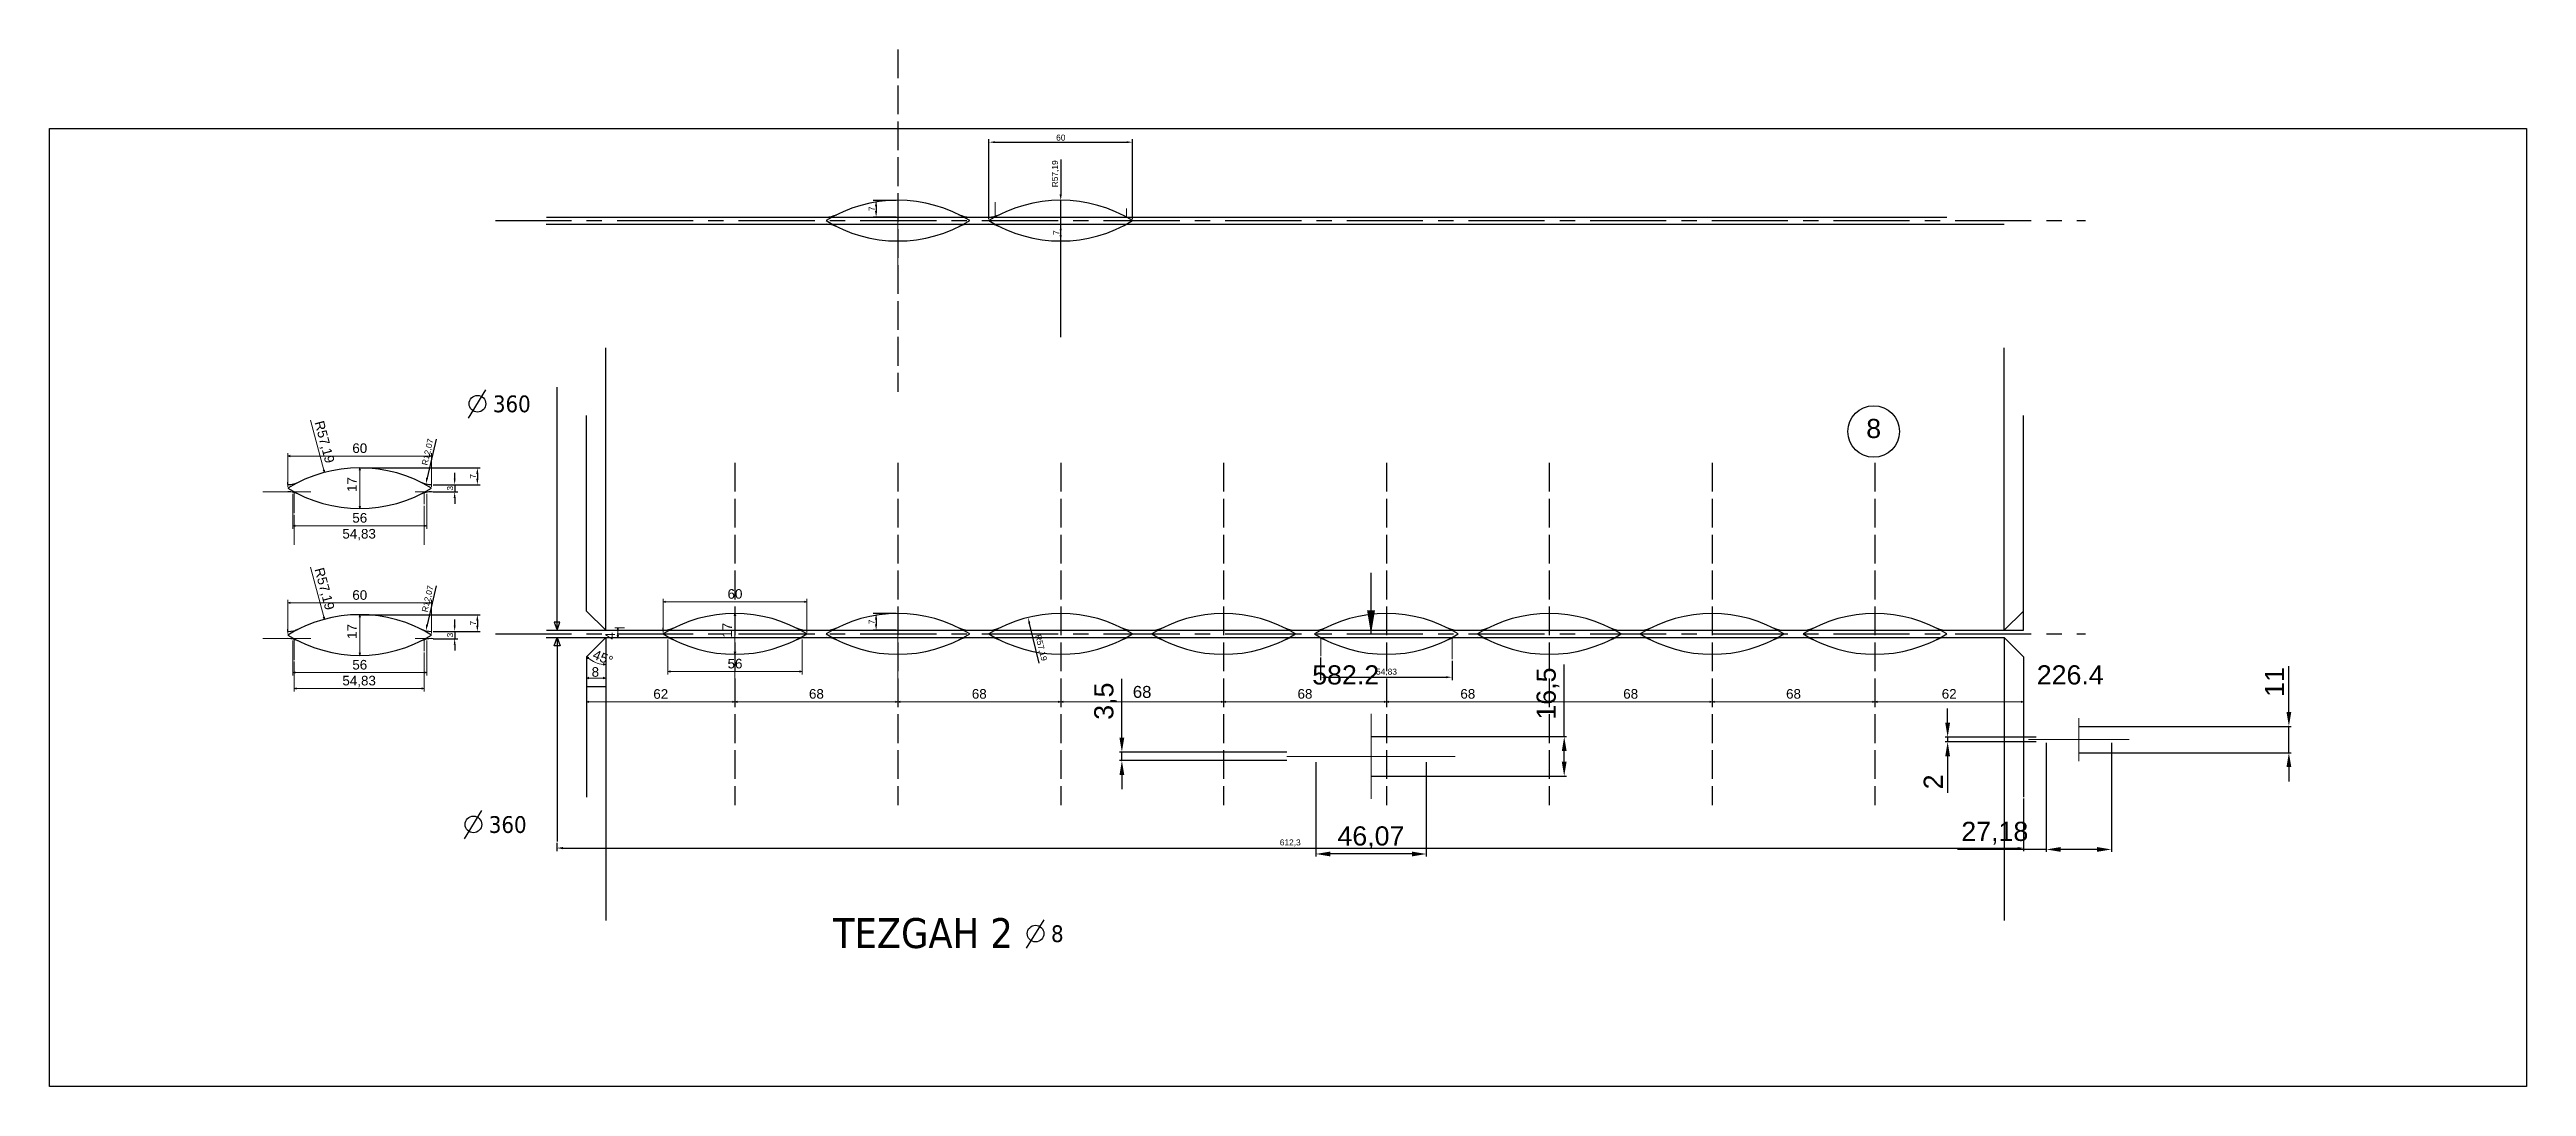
# Model space of a CAD drawing. Header units: millimetres. Extents: x 1526 to 31626, y -4643 to 9189.
# Drawn here: x 23068 to 24102, y -897 to -464 of the extents above; entities that cross this region are included whole.
import ezdxf

# ---------------------------------------------------------------- set-up
doc = ezdxf.new("R2010")
doc.units = ezdxf.units.MM
doc.linetypes.add('ACAD_ISO02W100', pattern=[15, 12, -3])
doc.linetypes.add('CENTER', pattern=[50.8, 31.75, -6.35, 6.35, -6.35])
doc.layers.add('图层2', color=1, linetype='Continuous', lineweight=13)
doc.layers.add('图层4', color=250, linetype='Continuous', lineweight=13)
doc.styles.get("Standard").update_dxf_attribs({"font": 'arial.ttf'})
doc.dimstyles.new('ISO-25', dxfattribs={"dimtxt": 2.5, "dimasz": 2.5, "dimexe": 1.25, "dimexo": 0.625, "dimtad": 1, "dimtxsty": 'Standard', "dimcen": 2.5, "dimadec": 0, "dimazin": 0, "dimtfac": 1, "dimtmove": 0, "dimatfit": 3, "dimfxl": 1, "dimarcsym": 0})
doc.dimstyles.new('ISO-25$0', dxfattribs={"dimscale": 2, "dimtxt": 4, "dimasz": 3, "dimexe": 0.5, "dimexo": 0, "dimgap": 1, "dimtad": 1, "dimtxsty": 'Standard', "dimcen": 3, "dimclrd": 150, "dimclre": 150, "dimadec": 0, "dimazin": 0, "dimtfac": 1, "dimtmove": 0, "dimatfit": 3, "dimfxl": 1, "dimlwd": -1, "dimarcsym": 0})

msp = doc.modelspace()

# ---------------------------------------------------------------- texts
at = {"lineweight": 13}
for s, p in [('582.2', (23594.86764, -729.01225)), ('226.4', (23897.41508, -729.01225))]:
    msp.add_text(s, height=8, dxfattribs=at).set_placement(p)
at = {"char_height": 7, "width": 33.292, "attachment_point": 1}
for s, insert in [('{\\fTahoma|b0|i0|c162|p32;360}', (23252.78367, -608.35521)), ('{\\fTahoma|b0|i0|c162|p32;360}', (23251.06927, -783.99865)), ('{\\fTahoma|b0|i0|c162|p32;8}', (23485.81797, -829.57938))]:
    msp.add_mtext(s, dxfattribs=dict(at, insert=insert))
at = {"lineweight": 15, "char_height": 4, "attachment_point": 5, "rotation": 284.91469539}
for insert in [(23182.15091, -627.84563), (23182.15091, -689.16504)]:
    msp.add_mtext('R57,19', dxfattribs=dict(at, insert=insert))
for s, insert, char_height, attachment_point in [('8', (23829.31265, -622.19828), 8, 5), ('60', (23197.17579, -630.38442), 4, 5), ('56', (23197.17579, -659.48915), 4, 5), ('60', (23197.17579, -691.70382), 4, 5), ('60', (23353.85359, -691.24134), 4, 5), ('56', (23197.17579, -720.80856), 4, 5), ('8', (23295.54476, -723.81759), 4, 5), ('56', (23353.85359, -720.34607), 4, 5), ('62', (23322.85359, -733.0265), 4, 5), ('68', (23387.85359, -732.97447), 4, 5), ('68', (23455.85359, -732.97447), 4, 5), ('68', (23523.85359, -732.16197), 5, 5), ('68', (23591.85359, -732.97447), 4, 5), ('68', (23659.85359, -732.97447), 4, 5), ('68', (23727.85359, -732.97447), 4, 5), ('68', (23795.85359, -732.97447), 4, 5), ('62', (23860.85359, -732.97447), 4, 5), ('{\\fTahoma|b0|i0|c162|p32;TEZGAH 2}', (23394.77301, -826.56981), 12.5, 1)]:
    msp.add_mtext(s, dxfattribs=dict(insert=insert, char_height=char_height, attachment_point=attachment_point))
at = {"char_height": 4, "attachment_point": 5}
for s, insert, rotation in [('17', (23193.92579, -645.55785), 90), ('17', (23193.92579, -706.87725), 90), ('4', (23301.69523, -708.76308), 90), ('17', (23350.60359, -706.41477), 90), ('45°', (23298.70653, -717.83151), 337.5)]:
    msp.add_mtext(s, dxfattribs=dict(at, insert=insert, rotation=rotation))
at = {"lineweight": 15, "char_height": 4, "attachment_point": 5}
for insert in [(23196.90612, -666.46318), (23196.90612, -727.78258)]:
    msp.add_mtext('54,83', dxfattribs=dict(at, insert=insert))

# ---------------------------------------------------------------- blocks, each defined once
blk = doc.blocks.new('*D827')
at = {"color": 150, "transparency": 16777216}
for p, q in [((23515.4, -751.3), (23515.4, -726.7)), ((23515.4, -760.8), (23515.4, -757.3)), ((23515.4, -766.8), (23515.4, -772.8))]:
    blk.add_line(p, q, dxfattribs=at)
at = {"color": 150, "lineweight": -2, "transparency": 16777216}
for p, q in [((23584.3, -757.3), (23514.4, -757.3)), ((23584.3, -760.8), (23514.4, -760.8))]:
    blk.add_line(p, q, dxfattribs=at)
at = {"color": 150, "transparency": 16777216}
for points in [[(23514.4, -751.3), (23516.4, -751.3), (23515.4, -757.3)], [(23514.4, -766.8), (23516.4, -766.8), (23515.4, -760.8)]]:
    blk.add_solid(points, dxfattribs=at)
at = {"layer": 'Defpoints', "color": 0, "transparency": 16777216}
for p in [(23515.4, -757.3), (23584.3, -757.3), (23584.3, -760.8)]:
    blk.add_point(p, dxfattribs=at)
at = {"color": 0, "lineweight": 13, "transparency": 16777216, "insert": (23508.6, -736), "char_height": 8, "attachment_point": 5, "rotation": 90}
blk.add_mtext('3,5', dxfattribs=at)
blk = doc.blocks.new('*D905')
at = {"color": 150, "lineweight": -2, "transparency": 16777216}
for p, q in [((23596.4, -761.4), (23596.4, -800.8)), ((23642.5, -761.4), (23642.5, -800.8))]:
    blk.add_line(p, q, dxfattribs=at)
at = {"color": 150, "transparency": 16777216}
blk.add_line((23636.5, -799.8), (23602.4, -799.8), dxfattribs=at)
for points in [[(23602.4, -798.8), (23602.4, -800.8), (23596.4, -799.8)], [(23636.5, -798.8), (23636.5, -800.8), (23642.5, -799.8)]]:
    blk.add_solid(points, dxfattribs=at)
at = {"layer": 'Defpoints', "color": 0, "transparency": 16777216}
for p in [(23596.4, -761.4), (23642.5, -761.4), (23596.4, -799.8)]:
    blk.add_point(p, dxfattribs=at)
at = {"color": 0, "lineweight": 13, "transparency": 16777216, "insert": (23619.4, -793), "char_height": 8, "attachment_point": 5}
blk.add_mtext('46,07', dxfattribs=at)
blk = doc.blocks.new('*D906')
at = {"color": 150, "transparency": 16777216}
for p, q in [((23700.1, -750.8), (23700.1, -720.7)), ((23700.1, -761.3), (23700.1, -756.8))]:
    blk.add_line(p, q, dxfattribs=at)
at = {"color": 150, "lineweight": -2, "transparency": 16777216}
for p, q in [((23619.4, -750.8), (23701.1, -750.8)), ((23619.4, -767.3), (23701.1, -767.3))]:
    blk.add_line(p, q, dxfattribs=at)
at = {"color": 150, "transparency": 16777216}
for points in [[(23699.1, -756.8), (23701.1, -756.8), (23700.1, -750.8)], [(23699.1, -761.3), (23701.1, -761.3), (23700.1, -767.3)]]:
    blk.add_solid(points, dxfattribs=at)
at = {"layer": 'Defpoints', "color": 0, "transparency": 16777216}
for p in [(23619.4, -750.8), (23700.1, -750.8), (23619.4, -767.3)]:
    blk.add_point(p, dxfattribs=at)
at = {"color": 0, "lineweight": 13, "transparency": 16777216, "insert": (23693.3, -732.8), "char_height": 8, "attachment_point": 5, "rotation": 90}
blk.add_mtext('16,5', dxfattribs=at)
blk = doc.blocks.new('*D909')
at = {"color": 150, "transparency": 16777216}
for p, q in [((24002.7, -740.5), (24002.7, -721.4)), ((24002.7, -757.5), (24002.7, -746.5)), ((24002.7, -763.5), (24002.7, -769.5))]:
    blk.add_line(p, q, dxfattribs=at)
at = {"color": 150, "lineweight": -2, "transparency": 16777216}
for p, q in [((23915, -746.5), (24003.7, -746.5)), ((23915, -757.5), (24003.7, -757.5))]:
    blk.add_line(p, q, dxfattribs=at)
at = {"color": 150, "transparency": 16777216}
for points in [[(24001.7, -740.5), (24003.7, -740.5), (24002.7, -746.5)], [(24001.7, -763.5), (24003.7, -763.5), (24002.7, -757.5)]]:
    blk.add_solid(points, dxfattribs=at)
at = {"layer": 'Defpoints', "color": 0, "transparency": 16777216}
for p in [(23915, -746.5), (24002.7, -746.5), (23915, -757.5)]:
    blk.add_point(p, dxfattribs=at)
at = {"color": 0, "lineweight": 13, "transparency": 16777216, "insert": (23996.7, -728), "char_height": 8, "attachment_point": 5, "rotation": 90}
blk.add_mtext('11', dxfattribs=at)
blk = doc.blocks.new('*D832')
at = {"color": 150, "transparency": 16777216}
for p, q in [((23860.2, -745), (23860.2, -739)), ((23860.2, -751), (23860.2, -753)), ((23860.2, -759), (23860.2, -774.3))]:
    blk.add_line(p, q, dxfattribs=at)
at = {"color": 150, "lineweight": -2, "transparency": 16777216}
for p, q in [((23897.2, -751), (23859.2, -751)), ((23897.2, -753), (23859.2, -753))]:
    blk.add_line(p, q, dxfattribs=at)
at = {"color": 150, "transparency": 16777216}
for points in [[(23859.2, -745), (23861.2, -745), (23860.2, -751)], [(23859.2, -759), (23861.2, -759), (23860.2, -753)]]:
    blk.add_solid(points, dxfattribs=at)
at = {"layer": 'Defpoints', "color": 0, "transparency": 16777216}
for p in [(23860.2, -753), (23897.2, -751), (23897.2, -753)]:
    blk.add_point(p, dxfattribs=at)
at = {"color": 0, "lineweight": 13, "transparency": 16777216, "insert": (23854.2, -769.7), "char_height": 8, "attachment_point": 5, "rotation": 90}
blk.add_mtext('2', dxfattribs=at)
blk = doc.blocks.new('*D910')
at = {"color": 150, "lineweight": -2, "transparency": 16777216}
for p, q in [((23901.4, -753.4), (23901.4, -798.9)), ((23928.6, -753.4), (23928.6, -798.9))]:
    blk.add_line(p, q, dxfattribs=at)
at = {"color": 150, "transparency": 16777216}
for p, q in [((23901.4, -797.9), (23864.3, -797.9)), ((23922.6, -797.9), (23907.4, -797.9))]:
    blk.add_line(p, q, dxfattribs=at)
for points in [[(23907.4, -796.9), (23907.4, -798.9), (23901.4, -797.9)], [(23922.6, -796.9), (23922.6, -798.9), (23928.6, -797.9)]]:
    blk.add_solid(points, dxfattribs=at)
at = {"layer": 'Defpoints', "color": 0, "transparency": 16777216}
for p in [(23901.4, -753.4), (23928.6, -753.4), (23901.4, -797.9)]:
    blk.add_point(p, dxfattribs=at)
at = {"color": 0, "lineweight": 13, "transparency": 16777216, "insert": (23879.9, -791.1), "char_height": 8, "attachment_point": 5}
blk.add_mtext('27,18', dxfattribs=at)
blk = doc.blocks.new('*D2175')
at = {"color": 0, "lineweight": -2, "transparency": 16777216}
for p, q in [((23891.9, -776.7), (23891.9, -798.6)), ((23279.5, -795.2), (23279.5, -798.6)), ((23282, -797.3), (23889.4, -797.3))]:
    blk.add_line(p, q, dxfattribs=at)
at = {"color": 0, "transparency": 16777216}
for points in [[(23282, -796.9), (23282, -797.8), (23279.5, -797.3)], [(23889.4, -796.9), (23889.4, -797.8), (23891.9, -797.3)]]:
    blk.add_solid(points, dxfattribs=at)
at = {"layer": 'Defpoints', "color": 0, "transparency": 16777216}
for p in [(23891.9, -776.1), (23279.5, -794.6), (23891.9, -797.3)]:
    blk.add_point(p, dxfattribs=at)
at = {"color": 0, "transparency": 16777216, "insert": (23585.7, -795.2), "char_height": 2.5, "attachment_point": 5}
blk.add_mtext('612,3', dxfattribs=at)
blk = doc.blocks.new('_Open30')
at = {"color": 0, "linetype": 'ByBlock', "lineweight": -2}
for p, q in [((-1, 0.3), (0, 0)), ((0, 0), (-1, -0.3)), ((0, 0), (-1, 0))]:
    blk.add_line(p, q, dxfattribs=at)
blk = doc.blocks.new('*D2106')
at = {"color": 0, "lineweight": -2, "transparency": 16777216}
blk.add_line((23229.1, -687.9), (23225.3, -704.1), dxfattribs=at)
at = {"color": 0, "transparency": 16777216}
blk.add_solid([(23224.9, -704), (23225.7, -704.2), (23224.8, -706.6)], dxfattribs=at)
at = {"layer": 'Defpoints', "color": 0, "transparency": 16777216}
for p in [(23227.5, -694.8), (23224.8, -706.6)]:
    blk.add_point(p, dxfattribs=at)
at = {"color": 0, "lineweight": 15, "transparency": 16777216, "insert": (23225.7, -693.3), "char_height": 2.5, "attachment_point": 5, "rotation": 77.0191}
blk.add_mtext('R12,07', dxfattribs=at)
blk = doc.blocks.new('*D2107')
at = {"color": 0, "lineweight": -2, "transparency": 16777216}
for p, q in [((23236.8, -704.4), (23236.8, -701.9)), ((23227.8, -706.9), (23238.1, -706.9)), ((23227.8, -709.9), (23238.1, -709.9)), ((23236.8, -706.9), (23236.8, -709.9)), ((23236.8, -712.4), (23236.8, -714.9))]:
    blk.add_line(p, q, dxfattribs=at)
at = {"color": 0, "transparency": 16777216}
for points in [[(23236.4, -704.4), (23237.2, -704.4), (23236.8, -706.9)], [(23236.4, -712.4), (23237.2, -712.4), (23236.8, -709.9)]]:
    blk.add_solid(points, dxfattribs=at)
at = {"layer": 'Defpoints', "color": 0, "transparency": 16777216}
for p in [(23227.2, -706.9), (23227.2, -709.9), (23236.8, -709.9)]:
    blk.add_point(p, dxfattribs=at)
at = {"color": 0, "lineweight": 15, "transparency": 16777216, "insert": (23234.9, -708.4), "char_height": 2.5, "attachment_point": 5, "rotation": 90}
blk.add_mtext('3', dxfattribs=at)
blk = doc.blocks.new('*D2108')
at = {"color": 0, "lineweight": -2, "transparency": 16777216}
for p, q in [((23197.8, -699.9), (23247.5, -699.9)), ((23246.3, -702.4), (23246.3, -704.4)), ((23228.4, -706.9), (23247.5, -706.9))]:
    blk.add_line(p, q, dxfattribs=at)
at = {"color": 0, "transparency": 16777216}
for points in [[(23245.8, -702.4), (23246.7, -702.4), (23246.3, -699.9)], [(23245.8, -704.4), (23246.7, -704.4), (23246.3, -706.9)]]:
    blk.add_solid(points, dxfattribs=at)
at = {"layer": 'Defpoints', "color": 0, "transparency": 16777216}
for p in [(23197.2, -699.9), (23227.8, -706.9), (23246.3, -706.9)]:
    blk.add_point(p, dxfattribs=at)
at = {"color": 0, "lineweight": 15, "transparency": 16777216, "insert": (23244.4, -703.4), "char_height": 2.5, "attachment_point": 5, "rotation": 90}
blk.add_mtext('7', dxfattribs=at)
blk = doc.blocks.new('*D2123')
at = {"color": 0, "lineweight": -2, "transparency": 16777216}
blk.add_line((23480.8, -720.1), (23476.8, -703.5), dxfattribs=at)
at = {"color": 0, "transparency": 16777216}
blk.add_solid([(23477.2, -703.4), (23476.4, -703.6), (23476.2, -701.1)], dxfattribs=at)
at = {"layer": 'Defpoints', "color": 0, "transparency": 16777216}
for p in [(23476.2, -701.1), (23489.9, -756.6)]:
    blk.add_point(p, dxfattribs=at)
at = {"color": 0, "lineweight": 15, "transparency": 16777216, "insert": (23481.5, -713.7), "char_height": 2.5, "attachment_point": 5, "rotation": 283.8434}
blk.add_mtext('R57,19', dxfattribs=at)
blk = doc.blocks.new('*D2125')
at = {"color": 0, "lineweight": -2, "transparency": 16777216}
for p, q in [((23421.2, -699.4), (23411.5, -699.4)), ((23412.8, -701.9), (23412.8, -703.9)), ((23421.2, -706.4), (23411.5, -706.4))]:
    blk.add_line(p, q, dxfattribs=at)
at = {"color": 0, "transparency": 16777216}
for points in [[(23412.3, -701.9), (23413.2, -701.9), (23412.8, -699.4)], [(23412.3, -703.9), (23413.2, -703.9), (23412.8, -706.4)]]:
    blk.add_solid(points, dxfattribs=at)
at = {"layer": 'Defpoints', "color": 0, "transparency": 16777216}
for p in [(23421.9, -699.4), (23412.8, -706.4), (23421.9, -706.4)]:
    blk.add_point(p, dxfattribs=at)
at = {"color": 0, "lineweight": 15, "transparency": 16777216, "insert": (23410.9, -702.9), "char_height": 2.5, "attachment_point": 5, "rotation": 90}
blk.add_mtext('7', dxfattribs=at)
blk = doc.blocks.new('*D2126')
at = {"color": 0, "lineweight": -2, "transparency": 16777216}
for p, q in [((23598.4, -717.8), (23598.4, -727.2)), ((23653.3, -719.1), (23653.3, -727.2)), ((23600.9, -726), (23650.8, -726))]:
    blk.add_line(p, q, dxfattribs=at)
at = {"color": 0, "transparency": 16777216}
for points in [[(23600.9, -725.6), (23600.9, -726.4), (23598.4, -726)], [(23650.8, -725.6), (23650.8, -726.4), (23653.3, -726)]]:
    blk.add_solid(points, dxfattribs=at)
at = {"layer": 'Defpoints', "color": 0, "transparency": 16777216}
for p in [(23598.4, -717.2), (23653.3, -718.5), (23653.3, -726)]:
    blk.add_point(p, dxfattribs=at)
at = {"color": 0, "lineweight": 15, "transparency": 16777216, "insert": (23625.9, -723.9), "char_height": 2.5, "attachment_point": 5}
blk.add_mtext('54,83', dxfattribs=at)
blk = doc.blocks.new('*D2128')
at = {"color": 0, "lineweight": -2, "transparency": 16777216}
for p, q in [((23421.2, -526.9), (23411.5, -526.9)), ((23421.2, -533.9), (23411.5, -533.9)), ((23412.8, -529.4), (23412.8, -531.4))]:
    blk.add_line(p, q, dxfattribs=at)
at = {"color": 0, "transparency": 16777216}
for points in [[(23412.3, -529.4), (23413.2, -529.4), (23412.8, -526.9)], [(23412.3, -531.4), (23413.2, -531.4), (23412.8, -533.9)]]:
    blk.add_solid(points, dxfattribs=at)
at = {"layer": 'Defpoints', "color": 0, "transparency": 16777216}
for p in [(23421.9, -526.9), (23412.8, -533.9), (23421.9, -533.9)]:
    blk.add_point(p, dxfattribs=at)
at = {"color": 0, "lineweight": 15, "transparency": 16777216, "insert": (23410.9, -530.4), "char_height": 2.5, "attachment_point": 5, "rotation": 90}
blk.add_mtext('7', dxfattribs=at)
blk = doc.blocks.new('*D2129')
at = {"color": 0, "lineweight": -2, "transparency": 16777216}
for p, q in [((23489.9, -509.8), (23489.9, -524.4)), ((23489.9, -584), (23489.9, -526.9))]:
    blk.add_line(p, q, dxfattribs=at)
at = {"color": 0, "transparency": 16777216}
blk.add_solid([(23489.4, -524.4), (23490.3, -524.4), (23489.9, -526.9)], dxfattribs=at)
at = {"layer": 'Defpoints', "color": 0, "transparency": 16777216}
for p in [(23489.9, -526.9), (23489.9, -584)]:
    blk.add_point(p, dxfattribs=at)
at = {"color": 0, "lineweight": 15, "transparency": 16777216, "insert": (23487.7, -515.8), "char_height": 2.5, "attachment_point": 5, "rotation": 90}
blk.add_mtext('R57,19', dxfattribs=at)
blk = doc.blocks.new('*D1992')
at = {"color": 0, "lineweight": -2, "transparency": 16777216}
for p, q in [((23489.2, -536.9), (23488.6, -536.9)), ((23489.2, -543.9), (23488.6, -543.9)), ((23489.9, -541.4), (23489.9, -539.4))]:
    blk.add_line(p, q, dxfattribs=at)
at = {"color": 0, "transparency": 16777216}
for points in [[(23489.4, -539.4), (23490.3, -539.4), (23489.9, -536.9)], [(23489.4, -541.4), (23490.3, -541.4), (23489.9, -543.9)]]:
    blk.add_solid(points, dxfattribs=at)
at = {"layer": 'Defpoints', "color": 0, "transparency": 16777216}
for p in [(23489.9, -536.9), (23489.9, -536.9), (23489.9, -543.9)]:
    blk.add_point(p, dxfattribs=at)
at = {"color": 0, "lineweight": 15, "transparency": 16777216, "insert": (23488, -540.4), "char_height": 2.5, "attachment_point": 5, "rotation": 90}
blk.add_mtext('7', dxfattribs=at)
blk = doc.blocks.new('*D2130')
at = {"color": 0, "lineweight": -2, "transparency": 16777216}
for p, q in [((23459.9, -534.7), (23459.9, -501.4)), ((23462.4, -502.6), (23517.4, -502.6)), ((23519.9, -534.7), (23519.9, -501.4))]:
    blk.add_line(p, q, dxfattribs=at)
at = {"color": 0, "transparency": 16777216}
for points in [[(23462.4, -502.2), (23462.4, -503), (23459.9, -502.6)], [(23517.4, -502.2), (23517.4, -503), (23519.9, -502.6)]]:
    blk.add_solid(points, dxfattribs=at)
at = {"layer": 'Defpoints', "color": 0, "transparency": 16777216}
for p in [(23519.9, -502.6), (23459.9, -535.4), (23519.9, -535.4)]:
    blk.add_point(p, dxfattribs=at)
at = {"color": 0, "lineweight": 15, "transparency": 16777216, "insert": (23489.9, -500.7), "char_height": 2.5, "attachment_point": 5}
blk.add_mtext('60', dxfattribs=at)
blk = doc.blocks.new('*D2136')
at = {"color": 0, "lineweight": -2, "transparency": 16777216}
for p, q in [((23197.8, -638.6), (23247.5, -638.6)), ((23246.3, -641.1), (23246.3, -643.1)), ((23228.4, -645.6), (23247.5, -645.6))]:
    blk.add_line(p, q, dxfattribs=at)
at = {"color": 0, "transparency": 16777216}
for points in [[(23245.8, -641.1), (23246.7, -641.1), (23246.3, -638.6)], [(23245.8, -643.1), (23246.7, -643.1), (23246.3, -645.6)]]:
    blk.add_solid(points, dxfattribs=at)
at = {"layer": 'Defpoints', "color": 0, "transparency": 16777216}
for p in [(23197.2, -638.6), (23227.8, -645.6), (23246.3, -645.6)]:
    blk.add_point(p, dxfattribs=at)
at = {"color": 0, "lineweight": 15, "transparency": 16777216, "insert": (23244.4, -642.1), "char_height": 2.5, "attachment_point": 5, "rotation": 90}
blk.add_mtext('7', dxfattribs=at)
blk = doc.blocks.new('*D2137')
at = {"color": 0, "lineweight": -2, "transparency": 16777216}
for p, q in [((23236.8, -643.1), (23236.8, -640.6)), ((23227.8, -645.6), (23238.1, -645.6)), ((23227.8, -648.6), (23238.1, -648.6)), ((23236.8, -645.6), (23236.8, -648.6)), ((23236.8, -651.1), (23236.8, -653.6))]:
    blk.add_line(p, q, dxfattribs=at)
at = {"color": 0, "transparency": 16777216}
for points in [[(23236.4, -643.1), (23237.2, -643.1), (23236.8, -645.6)], [(23236.4, -651.1), (23237.2, -651.1), (23236.8, -648.6)]]:
    blk.add_solid(points, dxfattribs=at)
at = {"layer": 'Defpoints', "color": 0, "transparency": 16777216}
for p in [(23227.2, -645.6), (23227.2, -648.6), (23236.8, -648.6)]:
    blk.add_point(p, dxfattribs=at)
at = {"color": 0, "lineweight": 15, "transparency": 16777216, "insert": (23234.9, -647.1), "char_height": 2.5, "attachment_point": 5, "rotation": 90}
blk.add_mtext('3', dxfattribs=at)
blk = doc.blocks.new('*D2138')
at = {"color": 0, "lineweight": -2, "transparency": 16777216}
blk.add_line((23229.1, -626.6), (23225.3, -642.8), dxfattribs=at)
at = {"color": 0, "transparency": 16777216}
blk.add_solid([(23224.9, -642.7), (23225.7, -642.9), (23224.8, -645.3)], dxfattribs=at)
at = {"layer": 'Defpoints', "color": 0, "transparency": 16777216}
for p in [(23227.5, -633.5), (23224.8, -645.3)]:
    blk.add_point(p, dxfattribs=at)
at = {"color": 0, "lineweight": 15, "transparency": 16777216, "insert": (23225.7, -632), "char_height": 2.5, "attachment_point": 5, "rotation": 77.0191}
blk.add_mtext('R12,07', dxfattribs=at)

# ---------------------------------------------------------------- dimensions: what is measured, and where the dimension line sits
at = {"color": 3, "lineweight": 15}
for base, p1, p2, picture, middle in [((23519.85359, -502.62509), (23459.85359, -535.35048), (23519.85359, -535.35048), '*D2130', (23489.85359, -500.72366)), ((23653.27031, -725.98383), (23598.43688, -717.17232), (23653.27031, -718.45215), '*D2126', (23625.85359, -723.85644))]:
    dim = msp.add_linear_dim(base=base, p1=p1, p2=p2, dimstyle='ISO-25', dxfattribs=at)
    dim.commit()
    dim.dimension.update_dxf_attribs({"geometry": picture, "text_midpoint": middle})
dim = msp.add_radius_dim(center=(23489.85359, -584.04166), mpoint=(23489.85359, -526.85048), dimstyle='ISO-25', dxfattribs=at)
dim.commit()
dim.dimension.update_dxf_attribs({"geometry": '*D2129', "text_midpoint": (23487.72621, -515.80853)})
for base, p1, p2, picture, middle in [((23412.76257, -533.85048), (23421.85359, -526.85048), (23421.85359, -533.85048), '*D2128', (23410.88757, -530.35048)), ((23489.85359, -536.85048), (23489.85359, -543.85048), (23489.85359, -536.85048), '*D1992', (23487.97859, -540.35048)), ((23246.26323, -645.55785), (23197.17579, -638.55785), (23227.80079, -645.55785), '*D2136', (23244.38823, -642.05785)), ((23236.82528, -648.55785), (23227.17579, -645.55785), (23227.17579, -648.55785), '*D2137', (23234.92299, -647.05785)), ((23246.26323, -706.87725), (23197.17579, -699.87725), (23227.80079, -706.87725), '*D2108', (23244.38823, -703.37725)), ((23236.82528, -709.87725), (23227.17579, -706.87725), (23227.17579, -709.87725), '*D2107', (23234.92299, -708.37725)), ((23412.76257, -706.41477), (23421.85359, -699.41477), (23421.85359, -706.41477), '*D2125', (23410.88757, -702.91477))]:
    dim = msp.add_linear_dim(base=base, p1=p1, p2=p2, angle=90, dimstyle='ISO-25', dxfattribs=at)
    dim.commit()
    dim.dimension.update_dxf_attribs({"geometry": picture, "text_midpoint": middle})
for center, mpoint, picture, middle in [((23227.49336, -633.49074), (23224.78184, -645.25355), '*D2138', (23227.73005, -632.46395)), ((23227.49336, -694.81015), (23224.78184, -706.57295), '*D2106', (23227.73005, -693.78336)), ((23489.85359, -756.60595), (23476.16951, -701.07599), '*D2123', (23479.39965, -714.18386))]:
    dim = msp.add_radius_dim(center=center, mpoint=mpoint, dimstyle='ISO-25', dxfattribs=at)
    dim.commit()
    dim.dimension.update_dxf_attribs({"geometry": picture, "text_midpoint": middle, "dimtype": 164})
at = {"lineweight": 13}
for base, p1, p2, picture, middle in [((23700.10239, -750.81283), (23619.43375, -767.31283), (23619.43375, -750.81283), '*D906', (23693.29475, -732.76917)), ((24002.7173, -746.54876), (23915.02973, -757.54876), (23915.02973, -746.54876), '*D909', (23996.70093, -727.96759)), ((23515.40121, -757.31283), (23584.27051, -760.81283), (23584.27051, -757.31283), '*D827', (23508.59357, -736.00314)), ((23860.24169, -753.04876), (23897.17468, -751.04876), (23897.17468, -753.04876), '*D832', (23854.22532, -769.69815))]:
    dim = msp.add_linear_dim(base=base, p1=p1, p2=p2, angle=90, dimstyle='ISO-25$0', dxfattribs=at)
    dim.commit()
    dim.dimension.update_dxf_attribs({"geometry": picture, "text_midpoint": middle})
for base, p1, p2, picture, middle in [((23901.43856, -797.89364), (23928.6209, -753.39106), (23901.43856, -753.39106), '*D910', (23879.86421, -791.086)), ((23596.39649, -799.78289), (23642.47101, -761.36065), (23596.39649, -761.36065), '*D905', (23619.43375, -792.97525))]:
    dim = msp.add_linear_dim(base=base, p1=p1, p2=p2, dimstyle='ISO-25$0', dxfattribs=at)
    dim.commit()
    dim.dimension.update_dxf_attribs({"geometry": picture, "text_midpoint": middle})
dim = msp.add_linear_dim(base=(23891.85359, -797.34373), p1=(23279.54949, -794.55313), p2=(23891.85359, -776.10197), dimstyle='ISO-25')
dim.commit()
dim.dimension.update_dxf_attribs({"geometry": '*D2175', "text_midpoint": (23585.70154, -795.21635)})

# ---------------------------------------------------------------- linework, layer by layer
at = {"linetype": 'ACAD_ISO02W100'}
for p, q in [((23421.85359, -463.91663), (23421.85359, -606.78434)), ((23353.85359, -636.48092), (23353.85359, -779.34863)), ((23421.85359, -636.48092), (23421.85359, -779.34863)), ((23489.85359, -636.48092), (23489.85359, -779.34863)), ((23557.85359, -636.48092), (23557.85359, -779.34863)), ((23625.85359, -636.48092), (23625.85359, -779.34863)), ((23693.85359, -636.48092), (23693.85359, -779.34863)), ((23761.85359, -636.48092), (23761.85359, -779.34863)), ((23829.85359, -636.48092), (23829.85359, -779.34863))]:
    msp.add_line(p, q, dxfattribs=at)
at = {"color": 1, "linetype": 'CENTER'}
for p, q in [((23253.78377, -535.35048), (23917.70658, -535.35048)), ((23253.78377, -707.91477), (23917.70658, -707.91477))]:
    msp.add_line(p, q, dxfattribs=at)
for p, q in [((23275.01728, -536.85048), (23883.85359, -536.85048)), ((23275.18515, -533.85048), (23859.84884, -533.85048)), ((23299.85359, -706.41477), (23299.85359, -588.43338)), ((23883.85359, -706.41477), (23883.85359, -588.43338)), ((23883.85359, -706.41477), (23883.85359, -588.43338)), ((23242.59387, -617.83213), (23249.87567, -606.06493)), ((23279.5495, -706.41477), (23279.5495, -604.93705)), ((23291.85359, -698.41477), (23291.85359, -616.71266)), ((23891.85359, -698.41477), (23891.85359, -616.71266)), ((23167.17579, -645.55785), (23167.17579, -644.56984)), ((23299.85359, -706.41477), (23299.85359, -686.41477)), ((23883.85359, -706.41477), (23883.85359, -686.41477)), ((23883.85359, -706.41477), (23883.85359, -686.41477)), ((23278.38355, -702.95978), (23279.5495, -706.41477)), ((23280.64262, -702.95978), (23278.38355, -702.95978)), ((23279.5495, -706.41477), (23280.64262, -702.95978)), ((23299.85359, -706.41477), (23291.85359, -698.41477)), ((23883.85359, -706.41477), (23891.85359, -698.41477)), ((23167.17579, -706.87725), (23167.17579, -705.88924)), ((23275.01728, -709.41477), (23883.85359, -709.41477)), ((23275.18515, -706.41477), (23859.84884, -706.41477)), ((23278.38355, -712.86976), (23279.5495, -709.41477)), ((23280.83377, -712.86976), (23278.38355, -712.86976)), ((23279.5495, -709.41477), (23279.54949, -794.55313)), ((23279.5495, -709.41477), (23280.83377, -712.86976)), ((23299.85359, -709.41477), (23291.85359, -717.41477)), ((23299.85359, -706.41477), (23299.85359, -704.41477)), ((23299.85359, -709.41477), (23299.85359, -827.63624)), ((23299.85359, -711.41477), (23299.85359, -729.41477)), ((23323.85359, -706.41477), (23323.85359, -705.42676)), ((23883.85359, -706.41477), (23883.85359, -704.41477)), ((23883.85359, -706.41477), (23883.85359, -704.41477)), ((23883.85359, -709.41477), (23883.85359, -827.63624)), ((23883.85359, -709.41477), (23883.85359, -827.63624)), ((23883.85359, -709.41477), (23891.85359, -717.41477)), ((23883.85359, -711.41477), (23883.85359, -729.41477)), ((23883.85359, -711.41477), (23883.85359, -729.41477)), ((23291.85359, -717.41477), (23291.85359, -776.10197)), ((23891.85359, -717.41477), (23891.85359, -776.10197)), ((23299.85359, -730.03977), (23291.85359, -730.03977)), ((23291.85359, -730.03977), (23291.85359, -746.25588)), ((23891.85359, -730.03977), (23891.85359, -746.25588)), ((23240.87947, -793.47557), (23248.16127, -781.70837)), ((23475.62817, -839.0563), (23482.90998, -827.2891))]:
    msp.add_line(p, q)
at = {"color": 251, "lineweight": 5}
for p, q in [((23421.85359, -535.97548), (23421.85359, -564.91018)), ((23167.17579, -646.43285), (23167.17579, -632.38442)), ((23196.55079, -638.55785), (23195.92579, -638.55785)), ((23227.17579, -646.43285), (23227.17579, -632.38442)), ((23169.17579, -649.40324), (23169.17579, -663.98915)), ((23225.17579, -649.40324), (23225.17579, -663.98915)), ((23169.75907, -658.13081), (23169.75907, -670.67151)), ((23196.55079, -655.55785), (23195.92579, -655.55785)), ((23224.05318, -654.40542), (23224.05318, -670.67151)), ((23167.17579, -707.75225), (23167.17579, -693.70382)), ((23196.55079, -699.87725), (23195.92579, -699.87725)), ((23227.17579, -707.75225), (23227.17579, -693.70382)), ((23323.85359, -707.28977), (23323.85359, -693.24134)), ((23353.22859, -699.41477), (23352.60359, -699.41477)), ((23383.85359, -707.28977), (23383.85359, -693.24134)), ((23169.17579, -710.72264), (23169.17579, -725.30856)), ((23225.17579, -710.72264), (23225.17579, -725.30856)), ((23307.72924, -705.41477), (23303.69523, -705.41477)), ((23307.72924, -709.41477), (23303.69523, -709.41477)), ((23325.85359, -710.26016), (23325.85359, -724.84607)), ((23381.85359, -710.26016), (23381.85359, -724.84607)), ((23421.85359, -708.53977), (23421.85359, -737.47447)), ((23169.75907, -719.45022), (23169.75907, -731.99091)), ((23196.55079, -716.87725), (23195.92579, -716.87725)), ((23224.05318, -715.72482), (23224.05318, -731.99091)), ((23291.85359, -718.03977), (23291.85359, -727.57559)), ((23291.85359, -718.66477), (23291.85359, -737.5265)), ((23353.22859, -716.41477), (23352.60359, -716.41477)), ((23353.85359, -717.03977), (23353.85359, -737.47447)), ((23353.85359, -718.66477), (23353.85359, -737.5265)), ((23299.85359, -728.78977), (23299.85359, -725.07559)), ((23421.85359, -735.59947), (23421.85359, -734.97447)), ((23489.85359, -735.59947), (23489.85359, -734.97447)), ((23489.85359, -735.59947), (23489.85359, -734.97447)), ((23557.85359, -735.59947), (23557.85359, -734.97447)), ((23557.85359, -736.22447), (23557.85359, -737.47447)), ((23625.85359, -735.59947), (23625.85359, -734.97447)), ((23625.85359, -736.22447), (23625.85359, -737.47447)), ((23693.85359, -735.59947), (23693.85359, -734.97447)), ((23693.85359, -735.59947), (23693.85359, -734.97447)), ((23761.85359, -735.59947), (23761.85359, -734.97447)), ((23761.85359, -735.59947), (23761.85359, -734.97447)), ((23829.85359, -735.59947), (23829.85359, -734.97447)), ((23829.85359, -735.59947), (23829.85359, -734.97447)), ((23891.85359, -735.59947), (23891.85359, -734.97447))]:
    msp.add_line(p, q, dxfattribs=at)
at = {"color": 3, "lineweight": 15}
for p, q in [((23462.43688, -533.85048), (23462.43688, -527.60363)), ((23517.27031, -533.85048), (23517.27031, -530.29633)), ((23156.66524, -648.55785), (23176.71945, -648.55785)), ((23167.17579, -648.55785), (23156.66524, -648.55785)), ((23169.75907, -648.55785), (23169.75907, -657.50581)), ((23227.80079, -648.55785), (23220.30557, -648.55785)), ((23224.05318, -648.55785), (23224.05318, -653.78042)), ((23167.17579, -709.87725), (23156.66524, -709.87725)), ((23156.66524, -709.87725), (23176.71945, -709.87725)), ((23169.75907, -709.87725), (23169.75907, -718.82522)), ((23227.80079, -709.87725), (23220.30557, -709.87725)), ((23224.05318, -709.87725), (23224.05318, -715.09982)), ((23598.43688, -709.41477), (23598.43688, -717.17232)), ((23653.27031, -709.41477), (23653.27031, -718.45215))]:
    msp.add_line(p, q, dxfattribs=at)
at = {"lineweight": 5}
for p, q in [((23176.64337, -618.66211), (23182.1985, -639.5183)), ((23168.17579, -633.63442), (23226.17579, -633.63442)), ((23197.17579, -654.55785), (23197.17579, -639.55785)), ((23170.17579, -662.73915), (23224.17579, -662.73915)), ((23176.64337, -679.98152), (23182.1985, -700.83771)), ((23168.17579, -694.95382), (23226.17579, -694.95382)), ((23197.17579, -715.87725), (23197.17579, -700.87725)), ((23324.85359, -694.49134), (23382.85359, -694.49134)), ((23353.85359, -715.41477), (23353.85359, -700.41477)), ((23304.94523, -708.41477), (23304.94523, -706.41477)), ((23326.85359, -723.59607), (23380.85359, -723.59607)), ((23170.17579, -724.05856), (23224.17579, -724.05856)), ((23170.75907, -730.74091), (23223.05318, -730.74091)), ((23292.85359, -726.32559), (23298.85359, -726.32559)), ((23292.85359, -736.2765), (23352.85359, -736.2765)), ((23354.85359, -736.22447), (23420.85359, -736.22447)), ((23422.85359, -736.22447), (23488.85359, -736.22447)), ((23490.85359, -736.22447), (23556.85359, -736.22447)), ((23558.85359, -736.22447), (23624.85359, -736.22447)), ((23626.85359, -736.22447), (23692.85359, -736.22447)), ((23694.85359, -736.22447), (23760.85359, -736.22447)), ((23762.85359, -736.22447), (23828.85359, -736.22447)), ((23830.85359, -736.22447), (23890.85359, -736.22447))]:
    msp.add_line(p, q, dxfattribs=at)
at = {"color": 2}
msp.add_lwpolyline([(23067.63272, -896.86372), (23067.63272, -496.86372), (24101.8989, -496.86372), (24101.8989, -896.86372), (23067.63272, -896.86372), (23067.63272, -496.86372)], dxfattribs=at)
msp.add_lwpolyline([(23829.85359, -706.41477), (23891.85359, -706.41477), (23891.85359, -644.39822)])
for centre, radius in [((23246.31716, -611.81538), 3.47217), ((23829.31463, -623.40415), 10.75362), ((23244.60277, -787.45883), 3.47217), ((23479.35147, -833.03955), 3.47217)]:
    msp.add_circle(centre, radius)
for centre, radius, start, end in [((23421.85359, -584.04166), 57.19118, 58.36161211, 121.63838789), ((23489.85359, -584.04166), 57.19118, 58.36161211, 121.63838789), ((23391.53602, -521.78338), 12.07128, 271.507526, 293.392613), ((23421.85359, -486.65931), 57.19118, 238.36161211, 301.63838789), ((23391.53602, -548.91759), 12.07128, 66.607387, 88.492474), ((23452.17117, -521.78338), 12.07128, 246.607387, 268.492474), ((23452.17117, -548.91759), 12.07128, 91.507526, 113.392613), ((23459.53602, -521.78338), 12.07128, 271.507526, 293.392613), ((23489.85359, -486.65931), 57.19118, 238.36161211, 301.63838789), ((23459.53602, -548.91759), 12.07128, 66.607387, 88.492474), ((23197.17579, -695.74903), 57.19118, 58.36161211, 121.63838789), ((23166.85821, -633.49074), 12.07128, 271.507526, 293.392613), ((23197.17579, -598.36667), 57.19118, 238.36161211, 301.63838789), ((23166.85821, -660.62496), 12.07128, 66.607387, 88.492474), ((23227.49336, -633.49074), 12.07128, 246.607387, 268.492474), ((23227.49336, -660.62496), 12.07128, 91.507526, 113.392613), ((23197.17579, -757.06843), 57.19118, 58.36161211, 121.63838789), ((23353.85359, -756.60595), 57.19118, 58.36161211, 121.63838789), ((23421.85359, -756.60595), 57.19118, 58.36161211, 121.63838789), ((23489.85359, -756.60595), 57.19118, 58.36161211, 121.63838789), ((23557.85359, -756.60595), 57.19118, 58.36161211, 121.63838789), ((23625.85359, -756.60595), 57.19118, 58.36161211, 121.63838789), ((23693.85359, -756.60595), 57.19118, 58.36161211, 121.63838789), ((23761.85359, -756.60595), 57.19118, 58.36161211, 121.63838789), ((23829.85359, -756.60595), 57.19118, 58.36161211, 121.63838789), ((23166.85821, -694.81015), 12.07128, 271.507526, 293.392613), ((23197.17579, -659.68608), 57.19118, 238.36161211, 301.63838789), ((23166.85821, -721.94436), 12.07128, 66.607387, 88.492474), ((23227.49336, -694.81015), 12.07128, 246.607387, 268.492474), ((23227.49336, -721.94436), 12.07128, 91.507526, 113.392613), ((23323.53602, -694.34766), 12.07128, 271.507526, 293.392613), ((23353.85359, -659.22359), 57.19118, 238.36161211, 301.63838789), ((23323.53602, -721.48188), 12.07128, 66.607387, 88.492474), ((23384.17117, -694.34766), 12.07128, 246.607387, 268.492474), ((23384.17117, -721.48188), 12.07128, 91.507526, 113.392613), ((23391.53602, -694.34766), 12.07128, 271.507526, 293.392613), ((23421.85359, -659.22359), 57.19118, 238.36161211, 301.63838789), ((23391.53602, -721.48188), 12.07128, 66.607387, 88.492474), ((23452.17117, -694.34766), 12.07128, 246.607387, 268.492474), ((23452.17117, -721.48188), 12.07128, 91.507526, 113.392613), ((23459.53602, -694.34766), 12.07128, 271.507526, 293.392613), ((23489.85359, -659.22359), 57.19118, 238.36161211, 301.63838789), ((23459.53602, -721.48188), 12.07128, 66.607387, 88.492474), ((23520.17117, -694.34766), 12.07128, 246.607387, 268.492474), ((23520.17117, -721.48188), 12.07128, 91.507526, 113.392613), ((23527.53602, -694.34766), 12.07128, 271.507526, 293.392613), ((23557.85359, -659.22359), 57.19118, 238.36161211, 301.63838789), ((23527.53602, -721.48188), 12.07128, 66.607387, 88.492474), ((23588.17117, -694.34766), 12.07128, 246.607387, 268.492474), ((23588.17117, -721.48188), 12.07128, 91.507526, 113.392613), ((23595.53602, -694.34766), 12.07128, 271.507526, 293.392613), ((23625.85359, -659.22359), 57.19118, 238.36161211, 301.63838789), ((23595.53602, -721.48188), 12.07128, 66.607387, 88.492474), ((23656.17117, -694.34766), 12.07128, 246.607387, 268.492474), ((23656.17117, -721.48188), 12.07128, 91.507526, 113.392613), ((23663.53602, -694.34766), 12.07128, 271.507526, 293.392613), ((23693.85359, -659.22359), 57.19118, 238.36161211, 301.63838789), ((23663.53602, -721.48188), 12.07128, 66.607387, 88.492474), ((23724.17117, -694.34766), 12.07128, 246.607387, 268.492474), ((23724.17117, -721.48188), 12.07128, 91.507526, 113.392613), ((23731.53602, -694.34766), 12.07128, 271.507526, 293.392613), ((23761.85359, -659.22359), 57.19118, 238.36161211, 301.63838789), ((23731.53602, -721.48188), 12.07128, 66.607387, 88.492474), ((23792.17117, -694.34766), 12.07128, 246.607387, 268.492474), ((23792.17117, -721.48188), 12.07128, 91.507526, 113.392613), ((23799.53602, -694.34766), 12.07128, 271.507526, 293.392613), ((23829.85359, -659.22359), 57.19118, 238.36161211, 301.63838789), ((23799.53602, -721.48188), 12.07128, 66.607387, 88.492474), ((23860.17117, -694.34766), 12.07128, 246.607387, 268.492474), ((23860.17117, -721.48188), 12.07128, 91.507526, 113.392613)]:
    msp.add_arc(centre, radius, start, end)
at = {"lineweight": 5}
msp.add_arc((23299.85359, -709.41477), 11.25558, 230.09211039, 264.90788961, dxfattribs=at)
at = {"layer": '图层2', "lineweight": 13, "ltscale": 3}
for p, q in [((23619.43375, -776.81124), (23619.43375, -741.31441)), ((23915.02973, -761.01712), (23915.02973, -743.08041)), ((23894.02973, -752.04876), (23936.02973, -752.04876)), ((23584.27051, -759.06283), (23654.59699, -759.06283))]:
    msp.add_line(p, q, dxfattribs=at)

# ---------------------------------------------------------------- block references
at = {"lineweight": 5}
for p, rotation in [((23167.17579, -633.63442), 180), ((23182.45588, -640.48461), 284.9146953866479), ((23197.17579, -638.55785), 90), ((23197.17579, -655.55785), 270), ((23169.17579, -662.73915), 180), ((23167.17579, -694.95382), 180), ((23182.45588, -701.80402), 284.9146953866479), ((23197.17579, -699.87725), 90), ((23323.85359, -694.49134), 180), ((23353.85359, -699.41477), 90), ((23304.94523, -705.41477), 90), ((23304.94523, -709.41477), 270), ((23169.17579, -724.05856), 180), ((23197.17579, -716.87725), 270), ((23291.8947, -717.37367), 137.5460551951573), ((23299.85359, -720.67035), 357.4539448048433), ((23325.85359, -723.59607), 180), ((23353.85359, -716.41477), 270), ((23169.75907, -730.74091), 180), ((23291.85359, -726.32559), 180), ((23291.85359, -736.2765), 180), ((23353.85359, -736.22447), 180), ((23421.85359, -736.22447), 180), ((23489.85359, -736.22447), 180), ((23557.85359, -736.22447), 180), ((23625.85359, -736.22447), 180), ((23693.85359, -736.22447), 180), ((23761.85359, -736.22447), 180), ((23829.85359, -736.22447), 180)]:
    msp.add_blockref('_Open30', p, dxfattribs=dict(at, rotation=rotation))
for p in [(23227.17579, -633.63442), (23225.17579, -662.73915), (23227.17579, -694.95382), (23383.85359, -694.49134), (23225.17579, -724.05856), (23381.85359, -723.59607), (23224.05318, -730.74091), (23299.85359, -726.32559), (23353.85359, -736.2765), (23421.85359, -736.22447), (23489.85359, -736.22447), (23557.85359, -736.22447), (23625.85359, -736.22447), (23693.85359, -736.22447), (23761.85359, -736.22447), (23829.85359, -736.22447), (23891.85359, -736.22447)]:
    msp.add_blockref('_Open30', p, dxfattribs=at)

msp.set_redraw_order([(e.dxf.handle, doc.entitydb.next_handle()) for e in msp.query("TEXT MTEXT ATTDEF DIMENSION ARC_DIMENSION")])  # texts and dimensions are drawn at this point

# ---------------------------------------------------------------- leaders
at = {"layer": '图层4', "color": 1, "lineweight": 13}
msp.add_leader([(23619.43375, -708.11903), (23619.43375, -682.44744)], dimstyle='ISO-25', override={"dimtxt": 7, "dimasz": 10, "dimexe": 1, "dimexo": 0, "dimgap": 2.5}, dxfattribs=at)

doc.saveas('drawing.dxf')
